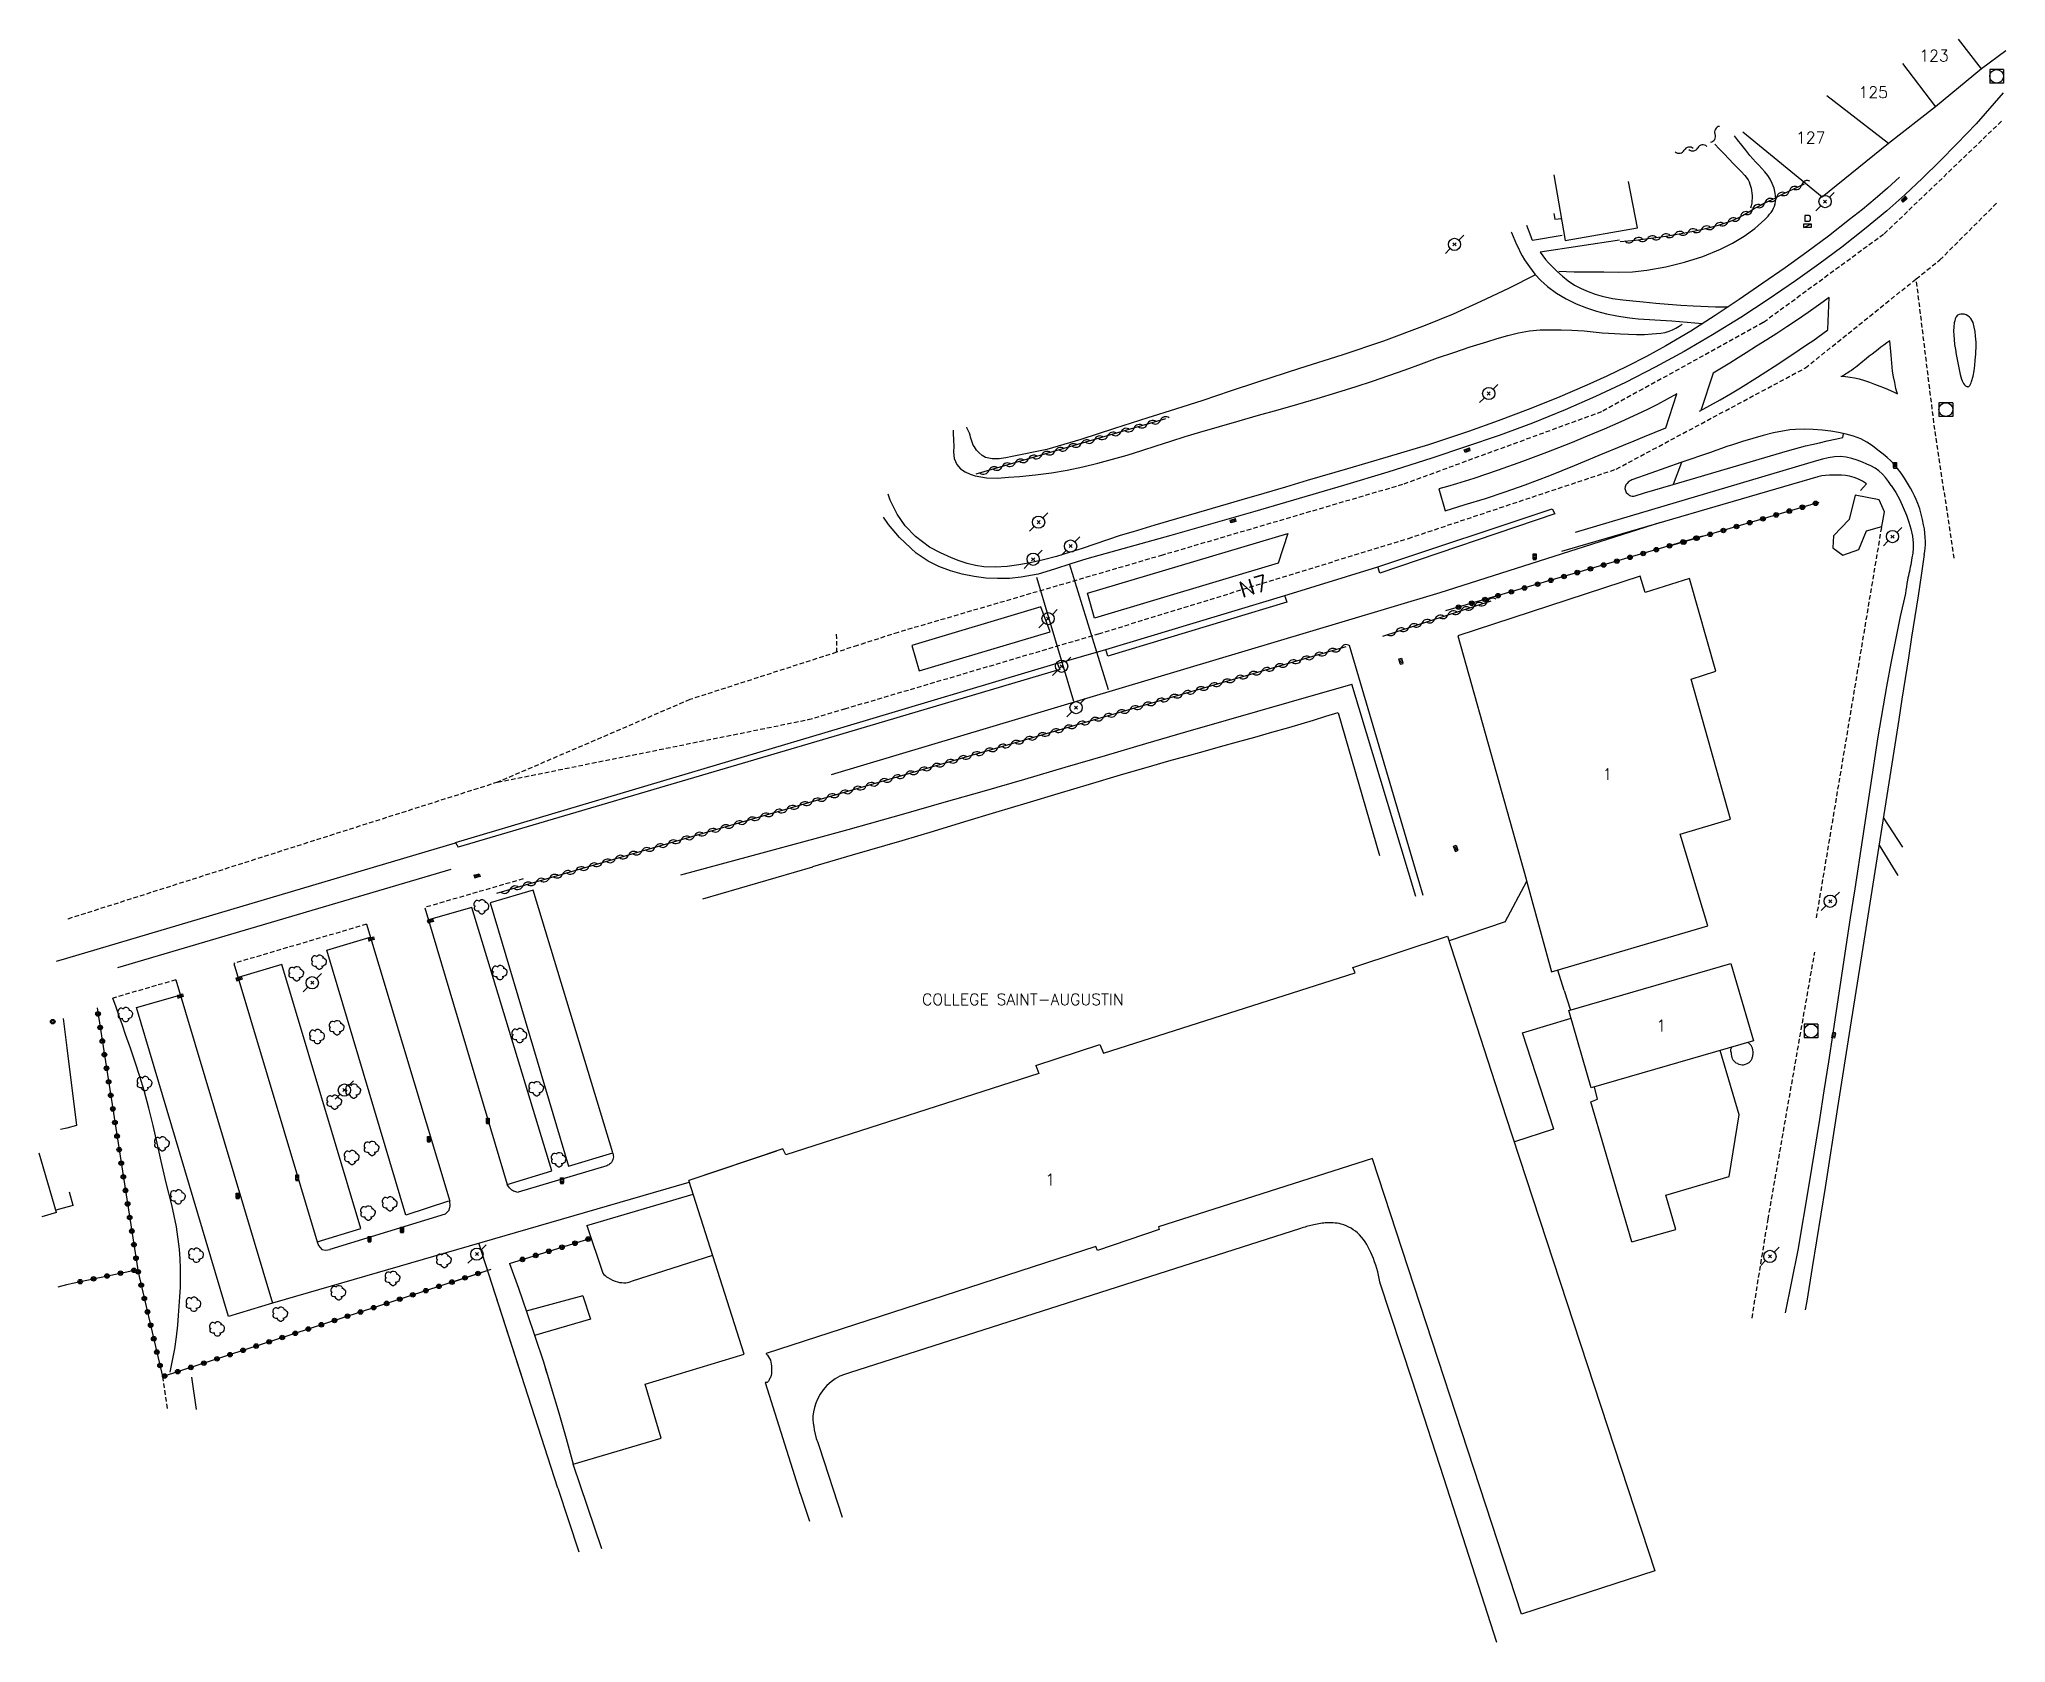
# Model space of a CAD drawing. Header units: millimetres. Extents: x 126011 to 127000, y 153000 to 153846.
# Drawn here: x 126011 to 126225.7, y 153224.5 to 153399.7 of the extents above; entities that cross this region are included whole.
import ezdxf
from ezdxf.enums import TextEntityAlignment as Align

# ---------------------------------------------------------------- set-up
doc = ezdxf.new("R2010")
doc.units = ezdxf.units.MM
doc.linetypes.add('DASHED', pattern=[0.75, 0.5, -0.25])
doc.layers.get('0').update_dxf_attribs({"linetype": 'CONTINUOUS'})
for name, color, linetype in [('W0001', 6, 'DASHED'), ('W0006', 2, 'CONTINUOUS'), ('W0008', 7, 'CONTINUOUS'), ('W0014', 7, 'CONTINUOUS'), ('W0015', 2, 'CONTINUOUS'), ('W0017', 7, 'CONTINUOUS'), ('W0020', 2, 'CONTINUOUS'), ('W0051', 7, 'CONTINUOUS'), ('W0101', 7, 'CONTINUOUS'), ('W0104', 1, 'CONTINUOUS'), ('W0105', 7, 'CONTINUOUS'), ('W0112', 1, 'DASHED'), ('W0211', 2, 'CONTINUOUS'), ('W0214', 2, 'CONTINUOUS'), ('W0300', 7, 'CONTINUOUS'), ('W0310', 3, 'CONTINUOUS'), ('W0323', 7, 'CONTINUOUS'), ('W0333', 7, 'CONTINUOUS'), ('W0401', 7, 'CONTINUOUS'), ('W0420', 7, 'CONTINUOUS'), ('W0438', 7, 'CONTINUOUS'), ('W0473', 7, 'CONTINUOUS'), ('W0984', 7, 'CONTINUOUS'), ('W0990', 7, 'CONTINUOUS'), ('W0991', 7, 'CONTINUOUS'), ('W1102', 7, 'CONTINUOUS')]:
    doc.layers.add(name, color=color, linetype=linetype)
doc.styles.get("Standard").update_dxf_attribs({"font": 'romans.shx', "width": 0.85})

msp = doc.modelspace()

# ---------------------------------------------------------------- texts
at = {"layer": 'W0984'}
msp.add_text('COLLEGE SAINT-AUGUSTIN', height=1.25, dxfattribs=at).set_placement((126118.4, 153294.8), align=Align.MIDDLE_CENTER)
at = {"layer": 'W0990'}
msp.add_text('N7', height=1.75, rotation=17.1189, dxfattribs=at).set_placement((126143.6, 153339.94), align=Align.MIDDLE_CENTER)
at = {"layer": 'W0991'}
for s, p in [('123', (126217.9, 153397.87)), ('125', (126211.27, 153393.87)), ('127', (126204.44, 153388.91)), ('1', (126182.23, 153319.4)), ('1', (126188.11, 153291.93)), ('1', (126121.39, 153275.11))]:
    msp.add_text(s, height=1.25, dxfattribs=at).set_placement(p, align=Align.MIDDLE_CENTER)

# ---------------------------------------------------------------- blocks, each defined once
blk = doc.blocks.new('T420')
for p, q in [((0.75, 0.75), (-0.75, 0.75)), ((-0.75, 0.75), (-0.75, -0.75)), ((0.75, 0.75), (0.75, -0.75)), ((0.75, -0.75), (-0.75, -0.75))]:
    blk.add_line(p, q)
blk.add_ellipse((0, 0), major_axis=(-0.53, 0.53), ratio=1, start_param=3.926991, end_param=10.210176)
blk = doc.blocks.new('T473')
for p, q in [((-0.166667, 0.166667), (0.166667, -0.166667)), ((-0.166667, -0.166667), (0.166667, 0.166667)), ((0.500001, 0.500001), (1.000002, 1.000002)), ((-1.000002, -1.000002), (-0.500001, -0.500001))]:
    blk.add_line(p, q)
blk.add_ellipse((0, 0), major_axis=(0.471405, 0.471405), ratio=1, start_param=5.4977871438, end_param=11.780972451)
blk = doc.blocks.new('T401')
for p, q in [((-0.3, 0.3), (0, 0.3)), ((-0.3, -0.25), (-0.3, 0.3)), ((-0.3, 0.15), (0, 0.15)), ((-0.3, 0), (0, 0)), ((0, 0.3), (0, -0.25)), ((-0.3, -0.15), (0, -0.15)), ((-0.3, -0.25), (-0.3, -0.3)), ((-0.3, -0.3), (0, -0.3)), ((0, -0.3), (0, -0.25))]:
    blk.add_line(p, q)
blk = doc.blocks.new('T438')
for p, q in [((-0.4, 0.2), (0.4, 0.2)), ((-0.4, -0.2), (-0.4, 0.2)), ((0.15, 1.1), (-0.3, 1.1)), ((-0.3, 1.1), (-0.3, 0.5)), ((-0.3, 0.5), (0.15, 0.5)), ((0.3, 0.65), (0.3, 0.95)), ((0.4, 0.2), (0.4, -0.2))]:
    blk.add_line(p, q)
at = {"flags": 128}
for points in [[(-0.4, -0.2), (0.4, 0.2)], [(0.4, -0.2), (-0.4, -0.2)]]:
    blk.add_lwpolyline(points, dxfattribs=at)
for centre, major_axis, start_param, end_param in [((0.15, 0.95), (0.106, -0.106), 0.785398, 2.356194), ((0.15, 0.65), (0.106, 0.106), 3.926991, 5.497787)]:
    blk.add_ellipse(centre, major_axis=major_axis, ratio=1, start_param=start_param, end_param=end_param)
blk = doc.blocks.new('T300')
for p, q in [((-0.8, 0.51), (-0.86, 0.34)), ((-0.86, 0.34), (-0.86, 0.17)), ((-0.86, 0.17), (-0.74, 0.06)), ((-0.69, 0.63), (-0.8, 0.51)), ((-0.8, -0.06), (-0.74, 0.06)), ((-0.74, 0.06), (-0.69, 0.11)), ((-0.57, 0.69), (-0.69, 0.63)), ((-0.46, 0.69), (-0.57, 0.69)), ((-0.29, 0.63), (-0.46, 0.69)), ((-0.29, 0.63), (-0.17, 0.74)), ((-0.23, 0.57), (-0.29, 0.63)), ((-0.17, 0.74), (-0.06, 0.8)), ((-0.06, 0.8), (0.06, 0.8)), ((0.06, 0.8), (0.23, 0.74)), ((0.23, 0.74), (0.34, 0.63)), ((0.34, 0.63), (0.4, 0.51)), ((0.46, 0.46), (0.34, 0.46)), ((0.4, 0.51), (0.4, 0.46)), ((0.57, 0.4), (0.46, 0.46)), ((0.57, 0.4), (0.69, 0.29)), ((0.69, 0.29), (0.74, 0.17)), ((0.74, 0.06), (0.69, -0.17)), ((0.74, 0.17), (0.74, 0.06)), ((-0.8, -0.17), (-0.8, -0.06)), ((-0.8, -0.23), (-0.8, -0.17)), ((-0.74, -0.34), (-0.8, -0.23)), ((-0.69, -0.4), (-0.74, -0.34)), ((-0.51, -0.46), (-0.69, -0.4)), ((-0.4, -0.46), (-0.51, -0.46)), ((-0.4, -0.46), (-0.34, -0.46)), ((-0.34, -0.46), (-0.34, -0.4)), ((-0.34, -0.51), (-0.34, -0.46)), ((-0.29, -0.63), (-0.34, -0.51)), ((-0.17, -0.74), (-0.29, -0.63)), ((-0.06, -0.8), (-0.17, -0.74)), ((0.06, -0.8), (-0.06, -0.8)), ((0.17, -0.74), (0.06, -0.8)), ((0.23, -0.69), (0.17, -0.74)), ((0.29, -0.46), (0.23, -0.46)), ((0.29, -0.63), (0.23, -0.69)), ((0.46, -0.4), (0.29, -0.46)), ((0.34, -0.51), (0.29, -0.63)), ((0.34, -0.51), (0.34, -0.46)), ((0.57, -0.34), (0.46, -0.4)), ((0.63, -0.29), (0.57, -0.34)), ((0.69, -0.17), (0.63, -0.29))]:
    blk.add_line(p, q)
blk = doc.blocks.new('t310o')
at = {"color": 0, "linetype": 'Continuous'}
for centre, start, end in [((-0.5, 0.38), 216.8699, 323.1304), ((0.5, -0.37), 36.8699, 143.1303)]:
    blk.add_arc(centre, 0.625, start, end, dxfattribs=at)
blk = doc.blocks.new('t323o')
at = {"color": 0, "linetype": 'Continuous'}
for radius in [0.25, 0.15]:
    blk.add_circle((0, 0), radius, dxfattribs=at)

# ---------------------------------------------------------------- linework, layer by layer
at = {"layer": 'W0001'}
for points in [[(126225.27, 153390.7), (126212.4, 153378.35), (126199.26, 153368.71), (126181.59, 153358.97), (126159.87, 153351.03), (126133.66, 153343.32), (126104.77, 153334.88), (126100.35, 153333.45)], [(126215.96, 153373.49), (126218.54, 153375.56), (126224.75, 153381.76)], [(126098.95, 153326.53), (126126.68, 153334.73), (126160.51, 153345.15), (126183.21, 153352.72), (126203.85, 153363.76), (126215.96, 153373.49)], [(126220.12, 153342.98), (126217.98, 153357.03), (126215.96, 153373.49)], [(126098.03, 153334.69), (126098.05, 153332.71)], [(126098.05, 153332.71), (126082.03, 153327.54), (126061.05, 153318.52)], [(126100.35, 153333.45), (126098.05, 153332.71)], [(126061.05, 153318.52), (126094.95, 153325.35), (126098.95, 153326.53)], [(126061.05, 153318.52), (126014.06, 153303.56), (126014.06, 153303.56)], [(126014.06, 153303.56), (126014.06, 153303.56)]]:
    msp.add_lwpolyline(points, dxfattribs=at)
at = {"layer": 'W0006'}
for points in [[(126019.58, 153298.29), (126055.98, 153309.01)], [(126073.62, 153278.04), (126064.94, 153306.73), (126060.24, 153305.36)], [(126053.1, 153304.81), (126062.1, 153274.59), (126066.96, 153276.06), (126058.24, 153304.85)], [(126058.24, 153304.85), (126053.49, 153303.49)], [(126060.24, 153305.36), (126068.79, 153276.57), (126073.62, 153278.04)], [(126046.72, 153303), (126055.84, 153272.75)], [(126055.69, 153272.75), (126051.04, 153271.23), (126042.41, 153300.16), (126047.14, 153301.59)], [(126032.25, 153298.73), (126041.34, 153268.32), (126046.11, 153269.79), (126037.47, 153298.6), (126032.72, 153297.18)], [(126025.91, 153296.93), (126036.46, 153261.63), (126031.65, 153260.17), (126021.62, 153293.93), (126026.34, 153295.27)]]:
    msp.add_lwpolyline(points, dxfattribs=at)
at = {"layer": 'W0008'}
for points in [[(126216.84, 153343.37), (126216.89, 153343.72), (126216.93, 153344.08), (126216.96, 153344.44), (126216.96, 153344.8), (126216.95, 153345.26), (126216.91, 153345.72), (126216.85, 153346.18), (126216.77, 153346.63), (126216.65, 153347.22), (126216.51, 153347.81), (126216.34, 153348.39), (126216.14, 153348.95), (126215.97, 153349.39), (126215.76, 153349.81), (126215.55, 153350.22), (126215.32, 153350.63), (126215, 153351.19), (126214.67, 153351.74), (126214.31, 153352.27), (126213.92, 153352.79), (126213.56, 153353.2), (126213.17, 153353.6), (126212.77, 153353.97), (126212.35, 153354.33), (126211.78, 153354.8), (126211.19, 153355.25), (126210.57, 153355.66), (126209.91, 153356.01), (126209.12, 153356.31), (126208.3, 153356.54), (126207.48, 153356.71), (126206.65, 153356.85), (126205.68, 153356.97), (126204.71, 153357.05), (126203.74, 153357.07), (126202.77, 153357.04), (126202.16, 153356.99), (126201.56, 153356.91), (126200.96, 153356.79), (126200.36, 153356.67), (126199.23, 153356.39), (126198.11, 153356.07), (126197, 153355.72), (126195.89, 153355.37), (126195.29, 153355.17), (126194.69, 153354.96), (126194.09, 153354.75), (126193.49, 153354.54), (126190.26, 153353.43), (126190.26, 153353.42)], [(126213.21, 153350.92), (126212.93, 153351.37), (126212.62, 153351.78), (126212.26, 153352.17), (126211.87, 153352.52), (126211.46, 153352.81), (126211.01, 153353.06), (126210.55, 153353.27), (126210.09, 153353.46), (126209.51, 153353.68), (126208.92, 153353.88), (126208.32, 153354.02), (126207.7, 153354.09), (126207.02, 153354.06), (126206.36, 153353.95), (126205.72, 153353.79), (126205.08, 153353.6), (126178.73, 153345.79)], [(126190.26, 153353.43), (126186.99, 153352.26), (126184.91, 153351.53), (126184.8, 153351.48), (126184.7, 153351.43), (126184.6, 153351.36), (126184.51, 153351.28), (126184.38, 153351.14), (126184.26, 153350.98), (126184.18, 153350.79), (126184.15, 153350.58), (126184.2, 153350.36), (126184.3, 153350.17), (126184.45, 153350.01), (126184.62, 153349.88), (126184.77, 153349.81), (126184.94, 153349.77), (126185.11, 153349.76), (126185.27, 153349.8), (126186.28, 153350.11), (126189.43, 153351.03)], [(126157.15, 153342.04), (126176.2, 153348.37)], [(126146.91, 153338.87), (126157.15, 153342.04)], [(126127.48, 153333.03), (126146.91, 153338.87)], [(126122.15, 153331.5), (126127.48, 153333.03)], [(126098.53, 153324.46), (126122.15, 153331.51)], [(126056.46, 153311.92), (126098.53, 153324.46)], [(126014, 153299.31), (126056.44, 153311.91)], [(126012.87, 153298.98), (126014, 153299.31)]]:
    msp.add_lwpolyline(points, dxfattribs=at)
at = {"layer": 'W0014'}
for points in [[(126225.46, 153393.81), (126225.46, 153393.81), (126222.49, 153390.43), (126220.38, 153388.23), (126218.52, 153386.34), (126216.64, 153384.48), (126214.72, 153382.67), (126212.74, 153380.91), (126210.32, 153378.9), (126207.85, 153376.97), (126205.32, 153375.1), (126202.77, 153373.27), (126199.8, 153371.24), (126196.79, 153369.28), (126193.73, 153367.38), (126190.62, 153365.57), (126187.44, 153363.84), (126184.22, 153362.19), (126180.95, 153360.63), (126177.64, 153359.17), (126174.04, 153357.72), (126170.4, 153356.39), (126166.74, 153355.14), (126163.07, 153353.92), (126158.26, 153352.39), (126153.43, 153350.92), (126148.59, 153349.51), (126143.74, 153348.09), (126139.16, 153346.77), (126134.58, 153345.47), (126129.99, 153344.18), (126125.4, 153342.9), (126123.63, 153342.35), (126121.86, 153341.77), (126120.06, 153341.24), (126118.22, 153340.9), (126116.94, 153340.78), (126115.65, 153340.75), (126114.36, 153340.82), (126113.08, 153340.98), (126111.78, 153341.25), (126110.49, 153341.6), (126109.24, 153342.06), (126108.05, 153342.67), (126106.75, 153343.53), (126104.93, 153345.26), (126103.73, 153346.68), (126103.18, 153347.47), (126103.18, 153347.47)], [(126214.14, 153384.61), (126212.81, 153383.41), (126211.46, 153382.23), (126210.09, 153381.08), (126208.69, 153379.96), (126206.37, 153378.16), (126204.01, 153376.41), (126201.63, 153374.69), (126199.22, 153373.01), (126196.62, 153371.23), (126193.99, 153369.48), (126191.33, 153367.78), (126188.61, 153366.17), (126186.49, 153365.01), (126184.35, 153363.92), (126182.17, 153362.88), (126179.98, 153361.88), (126176.79, 153360.51), (126173.57, 153359.22), (126170.32, 153357.99), (126167.06, 153356.82), (126162.69, 153355.38), (126158.28, 153354.04), (126153.86, 153352.75), (126149.45, 153351.46), (126147.07, 153350.75), (126144.7, 153350.05), (126142.32, 153349.36), (126139.94, 153348.67), (126137.57, 153347.98), (126135.19, 153347.28), (126132.81, 153346.59), (126130.44, 153345.88), (126129.04, 153345.45), (126127.65, 153344.99), (126126.26, 153344.52), (126124.87, 153344.05), (126123.47, 153343.6), (126122.07, 153343.17), (126120.64, 153342.8), (126119.21, 153342.49), (126117.96, 153342.27), (126116.7, 153342.09), (126115.42, 153342), (126114.15, 153342.05), (126113.23, 153342.18), (126112.33, 153342.39), (126111.46, 153342.68), (126110.6, 153343.02), (126109.4, 153343.57), (126108.22, 153344.19), (126106.68, 153345.35), (126105.54, 153346.53), (126104.67, 153347.81), (126103.92, 153349.33), (126103.69, 153349.99), (126103.69, 153349.99)], [(126171.73, 153378.62), (126171.77, 153378.54), (126171.96, 153378.11), (126172.14, 153377.68), (126172.32, 153377.26), (126172.51, 153376.83), (126172.71, 153376.4), (126172.93, 153375.99), (126173.17, 153375.58), (126173.72, 153374.79), (126174.32, 153374.02), (126174.98, 153373.3), (126175.71, 153372.65), (126176.69, 153371.93), (126177.74, 153371.31), (126178.83, 153370.78), (126179.95, 153370.31), (126181.03, 153369.95), (126182.14, 153369.67), (126183.26, 153369.45), (126184.38, 153369.27), (126184.99, 153369.19), (126185.6, 153369.13), (126186.21, 153369.08), (126186.82, 153369.05), (126187.43, 153369.02), (126188.04, 153368.99), (126188.66, 153368.96), (126189.27, 153368.92), (126190.1, 153368.84), (126190.93, 153368.77), (126191.77, 153368.68), (126192.6, 153368.6)], [(126173.41, 153379.34), (126173.86, 153378.11), (126173.9, 153378.01), (126173.95, 153377.9), (126174, 153377.8), (126174.06, 153377.71)], [(126174.06, 153377.71), (126177.29, 153378.25)], [(126183.55, 153377.73), (126174.89, 153376.4)], [(126174.89, 153376.4), (126175.18, 153376), (126175.49, 153375.62), (126175.81, 153375.25), (126176.15, 153374.89), (126176.72, 153374.32), (126177.32, 153373.77), (126177.95, 153373.26), (126178.63, 153372.81), (126179.36, 153372.42), (126180.12, 153372.1), (126180.89, 153371.83), (126181.68, 153371.6), (126182.79, 153371.36), (126183.91, 153371.21), (126185.03, 153371.09), (126186.14, 153370.97), (126187.51, 153370.84), (126188.87, 153370.72), (126190.24, 153370.62), (126191.6, 153370.54), (126192.42, 153370.5), (126193.23, 153370.46), (126194.05, 153370.44), (126194.86, 153370.42), (126195, 153370.42), (126195.14, 153370.42), (126195.28, 153370.42), (126195.42, 153370.42)], [(126190.34, 153353.45), (126189.43, 153351.03), (126201.89, 153354.71), (126202.55, 153354.89), (126203.21, 153355.07), (126203.88, 153355.24), (126204.55, 153355.4), (126205.4, 153355.6), (126206.24, 153355.79), (126207.09, 153355.98), (126207.94, 153356.16), (126208.03, 153356.55)], [(126209.89, 153350.39), (126210.52, 153351.12), (126210.09, 153351.38), (126209.64, 153351.6), (126209.17, 153351.79), (126208.69, 153351.93), (126208.24, 153352.01), (126207.79, 153352.05), (126207.34, 153352.06), (126206.9, 153352.06), (126206.48, 153352.05), (126206.06, 153352.02), (126205.64, 153351.97), (126205.23, 153351.88), (126177.22, 153343.7)], [(126162.12, 153306.15), (126154.09, 153333.45)], [(126067.64, 153241.41), (126059, 153268.17)], [(126063.84, 153253.19), (126059, 153268.17)], [(126062.34, 153265.95), (126063.31, 153263.28), (126064.25, 153260.6), (126065.16, 153257.91), (126066.04, 153255.2), (126066.9, 153252.43), (126067.73, 153249.65), (126068.53, 153246.85), (126069.29, 153244.05)], [(126062.34, 153265.95), (126063.31, 153263.28), (126064.25, 153260.6), (126065.16, 153257.91), (126066.04, 153255.2), (126066.4, 153254.06)], [(126067.64, 153241.41), (126069.93, 153234.48)]]:
    msp.add_lwpolyline(points, dxfattribs=at)
at = {"layer": 'W0015'}
for points in [[(126206.44, 153371.44), (126205.3, 153370.62), (126204.15, 153369.82), (126203, 153369.03), (126201.84, 153368.24), (126200.74, 153367.53), (126199.63, 153366.82), (126198.52, 153366.13), (126197.4, 153365.43), (126196.51, 153364.86), (126195.61, 153364.3), (126194.71, 153363.74), (126193.8, 153363.18)], [(126206.32, 153367.95), (126206.44, 153371.44)], [(126192.29, 153359.03), (126193.42, 153359.65), (126194.55, 153360.28), (126195.67, 153360.93), (126196.77, 153361.6), (126198.63, 153362.75), (126200.46, 153363.93), (126202.28, 153365.13), (126204.09, 153366.35), (126204.66, 153366.73), (126205.22, 153367.13), (126205.77, 153367.52), (126206.32, 153367.92)], [(126213.9, 153360.91), (126213.74, 153361.53), (126213.61, 153362.16), (126213.49, 153362.79), (126213.38, 153363.42), (126213.33, 153363.85), (126213.28, 153364.28), (126213.25, 153364.71), (126213.21, 153365.14), (126213.17, 153365.54), (126213.14, 153365.94), (126213.1, 153366.34), (126213.07, 153366.74)], [(126193.8, 153363.18), (126192.42, 153359.1)], [(126207.72, 153362.85), (126208.23, 153362.81), (126208.73, 153362.75), (126209.23, 153362.67), (126209.72, 153362.56), (126210.3, 153362.4), (126210.86, 153362.2), (126211.42, 153361.98), (126211.98, 153361.77), (126212.4, 153361.61), (126212.82, 153361.45), (126213.23, 153361.28), (126213.64, 153361.08), (126213.71, 153361.04), (126213.77, 153361), (126213.83, 153360.96), (126213.9, 153360.91)], [(126189.83, 153360.92), (126188.76, 153360.34), (126187.69, 153359.78), (126186.6, 153359.24), (126185.51, 153358.71), (126183.7, 153357.88), (126181.87, 153357.08), (126180.04, 153356.31), (126178.19, 153355.56), (126175.58, 153354.54), (126172.95, 153353.55), (126170.3, 153352.6), (126167.64, 153351.69), (126166.69, 153351.38), (126165.74, 153351.09), (126164.78, 153350.81), (126163.81, 153350.55)], [(126188.6, 153357.23), (126189.83, 153360.95)], [(126164.53, 153348.17), (126166.72, 153348.83), (126168.91, 153349.52), (126171.08, 153350.24), (126173.24, 153351.01), (126175.95, 153352.03), (126178.64, 153353.11), (126181.32, 153354.22), (126183.99, 153355.33), (126185.15, 153355.8), (126186.3, 153356.27), (126187.45, 153356.75), (126188.6, 153357.23)], [(126163.81, 153350.55), (126164.53, 153348.17)], [(126176.2, 153348.37), (126176.51, 153347.83), (126157.39, 153341.36), (126157.15, 153342.04)], [(126147.01, 153338.82), (126147.24, 153338.17), (126127.69, 153332.27), (126127.48, 153333.03)], [(126122.15, 153331.51), (126122.44, 153330.82), (126098.38, 153323.71)], [(126098.38, 153323.71), (126079.95, 153318.27)], [(126079.95, 153318.27), (126056.75, 153311.42)], [(126056.46, 153311.92), (126056.75, 153311.42)]]:
    msp.add_lwpolyline(points, dxfattribs=at)
for points in [[(126222, 153362.27), (126222.17, 153362.85), (126222.28, 153363.44), (126222.35, 153364.03), (126222.4, 153364.62), (126222.43, 153364.94), (126222.46, 153365.27), (126222.48, 153365.6), (126222.49, 153365.93), (126222.49, 153366.26), (126222.49, 153366.59), (126222.47, 153366.92), (126222.43, 153367.25), (126222.38, 153367.73), (126222.3, 153368.22), (126222.16, 153368.71), (126221.92, 153369.16), (126221.78, 153369.32), (126221.6, 153369.46), (126221.41, 153369.56), (126221.21, 153369.62), (126221.02, 153369.65), (126220.83, 153369.65), (126220.64, 153369.6), (126220.46, 153369.51), (126220.31, 153369.33), (126220.21, 153369.12), (126220.16, 153368.91), (126220.12, 153368.7), (126220.05, 153368.25), (126220.04, 153367.79), (126220.06, 153367.33), (126220.09, 153366.88), (126220.14, 153366.32), (126220.23, 153365.77), (126220.33, 153365.22), (126220.43, 153364.67), (126220.53, 153364.14), (126220.63, 153363.6), (126220.75, 153363.06), (126220.92, 153362.53), (126220.98, 153362.37), (126221.04, 153362.2), (126221.13, 153362.05), (126221.23, 153361.9), (126221.29, 153361.85), (126221.35, 153361.8), (126221.42, 153361.76), (126221.49, 153361.73), (126221.54, 153361.72), (126221.59, 153361.71), (126221.64, 153361.71), (126221.69, 153361.73), (126221.82, 153361.84), (126221.9, 153361.98), (126221.96, 153362.13)], [(126125.48, 153339.15), (126147.35, 153345.67), (126146.29, 153342.44), (126126.22, 153336.42)], [(126120.38, 153337.68), (126106.29, 153333.44), (126107.08, 153330.67), (126121.38, 153334.93)]]:
    msp.add_lwpolyline(points, close=True, dxfattribs=at)
msp.add_lwpolyline([(126213.07, 153366.74, 0.004328), (126210.52, 153364.79, 0.007178), (126209.72, 153364.13, -0.020684), (126208.89, 153363.5, -0.031344), (126207.8, 153362.83)], format="xyb", dxfattribs=at)
at = {"layer": 'W0017'}
for points in [[(126013.6, 153292.7), (126014, 153289.5)], [(126014, 153289.5), (126015.06, 153281.01), (126014, 153280.75)], [(126014, 153280.75), (126013.31, 153280.58)]]:
    msp.add_lwpolyline(points, dxfattribs=at)
at = {"layer": 'W0020'}
for points in [[(126127.76, 153328.61), (126123.49, 153342.36)], [(126119.89, 153340.9), (126123.95, 153327.36)]]:
    msp.add_lwpolyline(points, dxfattribs=at)
at = {"layer": 'W0051'}
for points in [[(126213.21, 153350.92), (126213.73, 153350.16), (126214.17, 153349.36), (126214.55, 153348.53), (126214.88, 153347.68), (126215.14, 153346.93), (126215.36, 153346.18), (126215.54, 153345.4), (126215.63, 153344.62), (126215.63, 153344.08), (126215.58, 153343.55), (126215.49, 153343.02), (126215.4, 153342.5), (126215.36, 153342.26), (126215.31, 153342.02), (126215.26, 153341.78), (126215.21, 153341.54), (126215.15, 153341.31), (126215.1, 153341.07), (126215.05, 153340.83), (126215, 153340.59), (126214.94, 153340.22), (126214.88, 153339.86), (126214.82, 153339.5), (126214.77, 153339.13)], [(126097.5, 153319.37), (126097.5, 153319.37), (126153.29, 153336.02), (126163.98, 153339.23), (126188.07, 153346.91)], [(126216.84, 153343.37), (126216.5, 153341.11), (126216.16, 153338.86), (126215.81, 153336.61), (126215.46, 153334.36), (126215.11, 153332.11), (126214.76, 153329.85), (126214.4, 153327.6), (126214.06, 153325.35), (126213.09, 153319.13), (126212.11, 153312.92), (126211.12, 153306.7), (126210.13, 153300.48), (126208.75, 153291.75), (126207.38, 153283), (126206, 153274.27), (126204.6, 153265.53), (126204, 153261.86), (126203.84, 153260.9)], [(126214.77, 153339.13), (126214.22, 153336.6), (126213.69, 153334.07), (126213.19, 153331.53), (126212.72, 153328.98), (126211.78, 153323.46), (126210.92, 153317.93), (126210.09, 153312.4), (126209.25, 153306.86), (126208.76, 153303.71), (126208.28, 153300.57), (126207.8, 153297.42), (126207.33, 153294.27), (126206.85, 153291.12), (126206.37, 153287.97), (126205.88, 153284.83), (126205.38, 153281.68), (126204.23, 153274.54), (126203.04, 153267.4), (126201.66, 153260.57)], [(126214.49, 153311.41), (126212.4, 153314.66)], [(126211.91, 153311.63), (126213.95, 153308.34)]]:
    msp.add_lwpolyline(points, dxfattribs=at)
at = {"layer": 'W0101'}
for points in [[(126225.73, 153398.39), (126223.09, 153396.44)], [(126223.09, 153396.44), (126218.08, 153392.27)], [(126218.08, 153392.27), (126212.93, 153388.27)], [(126212.93, 153388.27), (126205.7, 153382.41), (126197.03, 153389.51)], [(126176.39, 153384.85), (126177.64, 153377.68), (126185.52, 153379.06), (126184.54, 153384.14)], [(126119.83, 153287.57), (126126.8, 153289.86), (126127.21, 153288.91), (126127.2, 153288.91), (126154.7, 153297.7), (126154.45, 153298.3), (126164.79, 153301.71), (126171.16, 153282.02)], [(126119.83, 153287.57), (126120.15, 153286.71), (126092.52, 153277.82), (126092.21, 153278.48), (126081.94, 153275.03)], [(126171.16, 153282.02), (126187.42, 153232.4), (126172.85, 153227.67), (126156.57, 153277.38), (126156.57, 153277.41), (126133.2, 153269.95), (126133.28, 153269.66), (126126.56, 153267.39), (126126.36, 153267.82), (126090.38, 153256.11), (126090.38, 153256.08)], [(126091.5, 153278.24), (126081.94, 153275.03)], [(126072.43, 153234.81), (126069.29, 153244.05), (126078.9, 153246.87), (126077.16, 153252.76), (126087.98, 153256.07), (126081.94, 153275.03)], [(126090.38, 153256.08), (126090.52, 153255.93), (126090.64, 153255.76), (126090.75, 153255.58), (126090.83, 153255.39), (126090.89, 153255.19), (126090.92, 153254.98), (126090.94, 153254.77), (126090.95, 153254.56), (126090.96, 153254.36), (126090.96, 153254.15), (126090.95, 153253.94), (126090.92, 153253.73), (126090.89, 153253.63), (126090.85, 153253.54), (126090.8, 153253.45), (126090.75, 153253.36), (126090.71, 153253.25), (126090.63, 153253.09), (126090.47, 153252.96), (126090.26, 153252.96)], [(126090.26, 153252.96), (126094.07, 153240.84), (126094.07, 153240.87), (126095.1, 153237.8)]]:
    msp.add_lwpolyline(points, dxfattribs=at)
for points in [[(126185.81, 153341.01), (126165.91, 153334.5), (126173.38, 153307.94), (126173.38, 153307.91), (126176.12, 153297.8), (126193.19, 153302.84), (126190.17, 153312.84), (126195.68, 153314.48), (126191.4, 153329.78), (126194.09, 153330.66), (126191.2, 153340.75), (126186.37, 153339.22)], [(126178.04, 153293.59), (126195.73, 153298.71), (126198.18, 153290.26), (126180.48, 153285.15)]]:
    msp.add_lwpolyline(points, close=True, dxfattribs=at)
at = {"layer": 'W0104'}
for points in [[(126176.39, 153380.62), (126176.5, 153380), (126177.22, 153380.1)], [(126171.07, 153303.26), (126173.44, 153307.71)], [(126171.07, 153303.26), (126164.95, 153301.21)], [(126177.51, 153295.77), (126176.82, 153298)], [(126177.51, 153295.77), (126178.21, 153293.64)], [(126176.37, 153280.64), (126172.96, 153291.13), (126178.29, 153292.74)], [(126196.43, 153287.79), (126196.29, 153287.85), (126196.17, 153287.94), (126196.06, 153288.04), (126195.97, 153288.16), (126195.9, 153288.31), (126195.85, 153288.47), (126195.83, 153288.63), (126195.8, 153288.79), (126195.77, 153288.91), (126195.74, 153289.03), (126195.72, 153289.15), (126195.71, 153289.27), (126195.72, 153289.35), (126195.74, 153289.43), (126195.77, 153289.51), (126195.81, 153289.58)], [(126196.43, 153287.79), (126196.59, 153287.72), (126196.76, 153287.68), (126196.94, 153287.66), (126197.11, 153287.67), (126197.32, 153287.72), (126197.51, 153287.79), (126197.7, 153287.9), (126197.86, 153288.05), (126197.91, 153288.11), (126197.96, 153288.19), (126198, 153288.26), (126198.03, 153288.34), (126198.06, 153288.42), (126198.08, 153288.51), (126198.1, 153288.59), (126198.11, 153288.67), (126198.14, 153288.87), (126198.15, 153289.07), (126198.13, 153289.28), (126198.09, 153289.47), (126198.02, 153289.62), (126197.93, 153289.75), (126197.82, 153289.87), (126197.71, 153289.99), (126197.68, 153290.02), (126197.65, 153290.04), (126197.61, 153290.07), (126197.58, 153290.09)], [(126184.92, 153268.33), (126189.72, 153269.67), (126188.6, 153273.41), (126195.52, 153275.44), (126196.64, 153282.21), (126194.54, 153289.21)], [(126184.92, 153268.33), (126180.42, 153283.62), (126181.16, 153283.9), (126180.82, 153285.24)], [(126176.36, 153280.64), (126172.08, 153279.23)], [(126012.89, 153271.54), (126011, 153278.02), (126011, 153278.02)], [(126014.7, 153272.29), (126014.29, 153273.73)], [(126070.8, 153270.1), (126082.41, 153273.54)], [(126012.89, 153271.54), (126011.28, 153271.07)], [(126014, 153272.1), (126012.82, 153271.78)], [(126014.7, 153272.29), (126014, 153272.1)], [(126070.8, 153270.1), (126072.52, 153264.89)], [(126075.78, 153264.06), (126084.55, 153266.85)]]:
    msp.add_lwpolyline(points, dxfattribs=at)
msp.add_lwpolyline([(126212.21, 153346.46), (126212.5, 153348.06), (126211.93, 153349.35), (126209.3, 153349.86), (126208.64, 153347.2), (126206.91, 153345.42), (126206.85, 153344.1), (126207.93, 153343.3), (126209.68, 153343.93), (126210.53, 153345.96)], close=True, dxfattribs=at)
msp.add_lwpolyline([(126072.52, 153264.89, 0.074677), (126073.09, 153264.41, 0.076805), (126074.15, 153263.95, 0.085456), (126075.06, 153263.86, 0.091965), (126075.78, 153264.06)], format="xyb", dxfattribs=at)
at = {"layer": 'W0105'}
for points in [[(126070.34, 153262.42), (126064.17, 153260.74)], [(126070.34, 153262.42), (126071.2, 153259.88), (126065.08, 153258.1)]]:
    msp.add_lwpolyline(points, dxfattribs=at)
at = {"layer": 'W0112'}
for points in [[(126205.07, 153303.69), (126212.21, 153346.46)], [(126063.84, 153307.96), (126053.1, 153304.84)], [(126046.72, 153303), (126032.25, 153298.73)], [(126198.03, 153260), (126199.78, 153270.78), (126204.88, 153299.96)], [(126025.91, 153296.93), (126019.02, 153294.94)], [(126024.46, 153253.6), (126024.99, 153250)]]:
    msp.add_lwpolyline(points, dxfattribs=at)
at = {"layer": 'W0211'}
for points in [[(126176.92, 153374.34), (126177.76, 153374.3), (126178.61, 153374.27), (126179.45, 153374.26), (126180.29, 153374.25), (126181.85, 153374.24), (126183.42, 153374.23), (126184.99, 153374.27), (126186.55, 153374.44), (126188.61, 153374.81), (126190.65, 153375.31), (126192.65, 153375.94), (126194.6, 153376.74), (126195.9, 153377.39), (126197.16, 153378.14), (126198.34, 153378.99), (126199.43, 153379.98), (126199.61, 153380.16), (126199.78, 153380.35), (126199.95, 153380.54), (126200.11, 153380.75), (126200.25, 153380.96), (126200.37, 153381.2), (126200.47, 153381.44), (126200.55, 153381.69), (126200.61, 153382.27), (126200.56, 153382.84), (126200.43, 153383.39), (126200.23, 153383.92), (126200.01, 153384.37), (126199.74, 153384.78), (126199.43, 153385.17), (126199.1, 153385.54), (126198.77, 153385.89), (126198.43, 153386.24), (126198.1, 153386.6), (126197.79, 153386.97), (126197.35, 153387.53), (126196.9, 153388.09), (126196.46, 153388.66), (126196.12, 153389.12)], [(126110.79, 153356.95), (126110.8, 153356.63), (126110.84, 153355.86), (126110.85, 153355.22), (126110.83, 153354.55), (126110.91, 153353.86), (126111.18, 153353.23), (126111.59, 153352.76), (126112.1, 153352.41), (126112.65, 153352.16), (126113.21, 153351.98), (126114.42, 153351.75), (126115.64, 153351.73), (126116.85, 153351.82), (126118.04, 153351.92), (126119.78, 153352.08), (126121.52, 153352.31), (126123.24, 153352.61), (126124.96, 153352.96), (126126.58, 153353.35), (126128.19, 153353.79), (126129.79, 153354.25), (126131.38, 153354.75), (126132.97, 153355.26), (126134.55, 153355.77), (126136.14, 153356.27), (126137.74, 153356.75), (126139.87, 153357.37), (126142.01, 153357.99), (126144.14, 153358.59), (126146.28, 153359.2), (126148.42, 153359.82), (126150.55, 153360.44), (126152.68, 153361.08), (126154.8, 153361.74), (126156.59, 153362.33), (126158.37, 153362.94), (126160.15, 153363.57), (126161.92, 153364.21), (126163.7, 153364.85), (126165.48, 153365.46), (126167.26, 153366.06), (126169.07, 153366.62), (126170.21, 153366.97), (126171.37, 153367.31), (126172.54, 153367.6), (126173.72, 153367.81), (126174.88, 153367.92), (126176.04, 153367.94), (126177.2, 153367.91), (126178.35, 153367.87), (126179.02, 153367.84), (126179.69, 153367.8), (126180.35, 153367.74), (126181.01, 153367.68), (126181.68, 153367.61), (126182.34, 153367.56), (126183.01, 153367.51), (126183.67, 153367.48), (126184.53, 153367.44), (126185.4, 153367.43), (126186.27, 153367.43), (126187.13, 153367.47), (126187.6, 153367.51), (126188.06, 153367.56), (126188.53, 153367.63), (126188.99, 153367.76), (126189.36, 153367.91), (126189.72, 153368.09), (126190.07, 153368.31), (126190.39, 153368.55)], [(126154.31, 153329.18), (126150.87, 153328.2), (126147.44, 153327.22), (126144.01, 153326.24), (126140.59, 153325.25), (126136.18, 153323.98), (126131.78, 153322.7), (126127.38, 153321.41), (126122.98, 153320.12), (126118.59, 153318.83), (126114.18, 153317.55), (126109.78, 153316.29), (126105.37, 153315.03), (126099.29, 153313.33), (126096.1, 153312.45)], [(126161.33, 153306.03), (126154.31, 153329.21)], [(126096.1, 153312.45), (126081.01, 153308.35)], [(126025.29, 153254.08), (126025.56, 153255.36), (126025.79, 153256.64), (126025.98, 153257.93), (126026.12, 153259.23), (126026.21, 153260.26), (126026.29, 153261.29), (126026.36, 153262.33), (126026.41, 153263.36), (126026.43, 153264.4), (126026.43, 153265.44), (126026.39, 153266.48), (126026.32, 153267.52), (126025.98, 153269.96), (126025.46, 153272.37), (126024.87, 153274.76), (126024.3, 153277.15), (126023.87, 153279.08), (126023.43, 153281.01), (126022.97, 153282.93), (126022.46, 153284.84), (126021.99, 153286.39), (126021.48, 153287.93), (126020.96, 153289.46), (126020.43, 153290.98), (126020.08, 153291.98), (126019.73, 153292.97), (126019.38, 153293.96), (126019.02, 153294.94)]]:
    msp.add_lwpolyline(points, dxfattribs=at)
at = {"layer": 'W0214'}
for points in [[(126193.95, 153388.19), (126194.45, 153387.68), (126194.97, 153387.14), (126195.48, 153386.6), (126195.99, 153386.06), (126196.41, 153385.64), (126196.84, 153385.22), (126197.26, 153384.78), (126197.61, 153384.29), (126197.72, 153384.08), (126197.8, 153383.85), (126197.87, 153383.63), (126197.92, 153383.4), (126197.98, 153383.13), (126198.01, 153382.86), (126198.03, 153382.59), (126198.04, 153382.31), (126198.02, 153382.03), (126197.99, 153381.75), (126197.93, 153381.47), (126197.87, 153381.2)], [(126174.39, 153373.93), (126171.43, 153372.43), (126168.43, 153371), (126165.4, 153369.65), (126162.33, 153368.39), (126157.8, 153366.69), (126153.22, 153365.16), (126148.62, 153363.69), (126144.03, 153362.2), (126141.04, 153361.21), (126138.06, 153360.22), (126135.06, 153359.25), (126132.05, 153358.31), (126128.4, 153357.14), (126124.73, 153355.93), (126121.01, 153354.86), (126117.23, 153354.08), (126116.53, 153353.96), (126115.81, 153353.85), (126115.07, 153353.83), (126114.34, 153353.99), (126113.96, 153354.2), (126113.63, 153354.48), (126113.35, 153354.8), (126113.11, 153355.14), (126112.99, 153355.34), (126112.9, 153355.55), (126112.83, 153355.77), (126112.76, 153355.99), (126112.7, 153356.21), (126112.64, 153356.43), (126112.57, 153356.64), (126112.48, 153356.85), (126112.34, 153357.14), (126112.27, 153357.28)], [(126095.46, 153309.3), (126099.79, 153310.57), (126105.23, 153312.17), (126108.64, 153313.19), (126112.05, 153314.21), (126115.45, 153315.23), (126118.86, 153316.26), (126122.26, 153317.29), (126125.67, 153318.31), (126129.08, 153319.32), (126132.5, 153320.31), (126134.36, 153320.85), (126136.23, 153321.37), (126138.1, 153321.89), (126139.97, 153322.41), (126141.85, 153322.92), (126143.72, 153323.44), (126145.58, 153323.97), (126147.45, 153324.51), (126148.79, 153324.9), (126150.14, 153325.31), (126151.48, 153325.72), (126152.82, 153326.13)], [(126152.82, 153326.11), (126157.34, 153310.53)], [(126083.46, 153305.79), (126095.46, 153309.29)]]:
    msp.add_lwpolyline(points, dxfattribs=at)
at = {"layer": 'W0300'}
msp.add_lwpolyline([(126027.61, 153253.53), (126028.14, 153250)], dxfattribs=at)
at = {"layer": 'W0310'}
for points in [[(126183.63, 153377.57), (126185.3, 153377.72), (126186.97, 153377.92), (126188.63, 153378.16), (126190.29, 153378.45), (126191.65, 153378.71), (126193, 153379), (126194.35, 153379.35), (126195.66, 153379.79), (126196.12, 153379.98), (126196.57, 153380.19), (126197, 153380.42), (126197.43, 153380.67), (126197.86, 153380.91), (126198.28, 153381.16), (126198.71, 153381.4), (126199.15, 153381.63), (126200.29, 153382.2), (126201.44, 153382.77), (126202.6, 153383.32), (126203.75, 153383.87)], [(126133.99, 153358.2), (126113.26, 153352.15)], [(126157.7, 153334.47), (126169.54, 153338.33)], [(126153.69, 153333.31), (126096.99, 153316.85)], [(126096.99, 153316.85), (126060.93, 153306.37)]]:
    msp.add_lwpolyline(points, dxfattribs=at)
at = {"layer": 'W0323'}
for points in [[(126205.32, 153349.08), (126189.14, 153344.32)], [(126192.62, 153345.38), (126164.54, 153337.22)], [(126017.32, 153293.89), (126021.8, 153265), (126024.46, 153253.6), (126060.34, 153265.32)], [(126062.34, 153265.95), (126071, 153268.64)], [(126014, 153263.65), (126014.63, 153263.79), (126021.76, 153265.3)], [(126056.29, 153264), (126060.34, 153265.32)], [(126013.06, 153263.42), (126014, 153263.65)]]:
    msp.add_lwpolyline(points, dxfattribs=at)
at = {"layer": 'W0333'}
for points in [[(126072.99, 153276.64), (126063.3, 153273.75)], [(126073.62, 153278.01), (126073.66, 153277.88), (126073.68, 153277.74), (126073.69, 153277.6), (126073.67, 153277.47), (126073.63, 153277.3), (126073.56, 153277.14), (126073.47, 153277), (126073.36, 153276.87), (126073.28, 153276.79), (126073.19, 153276.73), (126073.09, 153276.68), (126072.99, 153276.64)], [(126081.91, 153274.82), (126036.46, 153261.63)], [(126063.3, 153273.72), (126063.16, 153273.74), (126063.03, 153273.77), (126062.91, 153273.81), (126062.78, 153273.86), (126062.69, 153273.92), (126062.6, 153273.98), (126062.52, 153274.05), (126062.44, 153274.12), (126062.34, 153274.23), (126062.25, 153274.35), (126062.17, 153274.47), (126062.1, 153274.59)], [(126042.76, 153267.52), (126055.37, 153271.39), (126055.74, 153271.79), (126055.86, 153272.25), (126055.84, 153272.75)], [(126041.34, 153268.32), (126041.48, 153267.92), (126041.85, 153267.49), (126042.25, 153267.43), (126042.76, 153267.49)], [(126148.74, 153269.78), (126099.49, 153254.01)], [(126170.16, 153224.55), (126167.83, 153231.82), (126164.38, 153242.53), (126160.9, 153253.23), (126157.39, 153263.92)], [(126099.49, 153254.01), (126098.94, 153253.85), (126098.42, 153253.64), (126097.92, 153253.37), (126097.46, 153253.04), (126097.01, 153252.63), (126096.61, 153252.17), (126096.26, 153251.67), (126095.97, 153251.14), (126095.78, 153250.69), (126095.64, 153250.23), (126095.54, 153249.76), (126095.48, 153249.28), (126095.48, 153248.9), (126095.51, 153248.53), (126095.56, 153248.16), (126095.63, 153247.79), (126095.73, 153247.33), (126095.85, 153246.86), (126096, 153246.41), (126096.17, 153245.96)], [(126096.17, 153245.96), (126098.67, 153238.27)]]:
    msp.add_lwpolyline(points, dxfattribs=at)
msp.add_lwpolyline([(126157.39, 153263.95, 0.063717), (126156.53, 153266.84, 0.095121), (126155.17, 153269.1, 0.120854), (126153.17, 153270.26, 0.086599), (126151.43, 153270.38, 0.04333), (126150.02, 153270.15, 0.029865), (126148.74, 153269.78)], format="xyb", dxfattribs=at)
at = {"layer": 'W1102'}
for points in [[(126223.09, 153396.44), (126220.57, 153399.65)], [(126214.47, 153397.02), (126218.08, 153392.27)], [(126212.93, 153388.27), (126206.21, 153393.47)]]:
    msp.add_lwpolyline(points, dxfattribs=at)

# ---------------------------------------------------------------- block references
at = {"layer": 'W0300'}
for p in [(126059.32, 153304.91), (126039.1, 153297.6), (126041.59, 153298.86), (126061.31, 153297.73), (126020.43, 153293.14), (126043.51, 153291.71), (126063.46, 153290.84), (126041.38, 153290.74), (126022.54, 153285.6), (126045.32, 153284.79), (126065.3, 153285.04), (126043.25, 153283.57), (126024.43, 153279.02), (126047.32, 153278.53), (126045.15, 153277.53), (126067.75, 153277.29), (126026.18, 153273.22), (126049.3, 153272.47), (126046.93, 153271.47), (126028.16, 153266.85), (126055.22, 153266.28), (126049.62, 153264.33), (126027.88, 153261.5), (126043.7, 153262.76), (126030.46, 153258.81), (126037.35, 153260.42)]:
    msp.add_blockref('T300', p, dxfattribs=at)
at = {"layer": 'W0310'}
for p, rotation in [((126193.99, 153389.28), 59.75742639593135), ((126190.63, 153387.55), 189.5015487215993), ((126192.11, 153387.8), 189.5015487215993), ((126203.45, 153383.73), 25.25772951125777), ((126199.41, 153381.76), 26.64100674351521), ((126200.75, 153382.43), 26.1799140823503), ((126202.1, 153383.08), 25.71882167201984), ((126193.98, 153379.25), 14.53548456507651), ((126195.41, 153379.71), 18.57673669899016), ((126196.78, 153380.31), 27.78408540738156), ((126198.09, 153381.05), 30.03785824058752), ((126185.12, 153377.71), 5.056814898543895), ((126186.61, 153377.87), 6.686699693370945), ((126188.1, 153378.08), 8.316586026107228), ((126189.58, 153378.33), 9.946473899993602), ((126191.05, 153378.6), 10.96209236743626), ((126192.52, 153378.9), 11.99387273303128), ((126133.42, 153358.04), 196.2767650109477), ((126126.22, 153355.93), 196.2767650109477), ((126127.66, 153356.35), 196.2767650109477), ((126129.1, 153356.77), 196.2767650109477), ((126130.54, 153357.19), 196.2767650109477), ((126131.98, 153357.62), 196.2767650109477), ((126117.58, 153353.41), 196.2767650109477), ((126119.02, 153353.83), 196.2767650109477), ((126120.46, 153354.25), 196.2767650109477), ((126121.9, 153354.67), 196.2767650109477), ((126123.34, 153355.09), 196.2767650109477), ((126124.78, 153355.51), 196.2767650109477), ((126114.7, 153352.57), 196.2767650109477), ((126116.14, 153352.99), 196.2767650109477), ((126163.4, 153336.33), 18.07692763039871), ((126164.83, 153336.8), 18.07692763039871), ((126166.26, 153337.26), 18.07692763039871), ((126167.68, 153337.73), 18.07692763039871), ((126169.11, 153338.19), 18.07692763039871), ((126159.13, 153334.94), 18.07692763039871), ((126160.55, 153335.4), 18.07692763039871), ((126161.98, 153335.87), 18.07692763039871), ((126150.24, 153332.31), 196.1952152885768), ((126151.68, 153332.73), 196.1952152885768), ((126153.13, 153333.15), 196.1952152885768), ((126141.6, 153329.8), 196.1952152885768), ((126143.04, 153330.22), 196.1952152885768), ((126144.48, 153330.64), 196.1952152885768), ((126145.92, 153331.06), 196.1952152885768), ((126147.36, 153331.48), 196.1952152885768), ((126148.8, 153331.89), 196.1952152885768), ((126134.4, 153327.71), 196.1952152885768), ((126135.84, 153328.13), 196.1952152885768), ((126137.28, 153328.55), 196.1952152885768), ((126138.72, 153328.97), 196.1952152885768), ((126140.16, 153329.38), 196.1952152885768), ((126127.2, 153325.62), 196.1952152885768), ((126128.64, 153326.04), 196.1952152885768), ((126130.08, 153326.46), 196.1952152885768), ((126131.52, 153326.87), 196.1952152885768), ((126132.96, 153327.29), 196.1952152885768), ((126119.99, 153323.53), 196.1952152885768), ((126121.43, 153323.95), 196.1952152885768), ((126122.88, 153324.36), 196.1952152885768), ((126124.32, 153324.78), 196.1952152885768), ((126125.76, 153325.2), 196.1952152885768), ((126112.79, 153321.44), 196.1952152885768), ((126114.23, 153321.85), 196.1952152885768), ((126115.67, 153322.27), 196.1952152885768), ((126117.11, 153322.69), 196.1952152885768), ((126118.55, 153323.11), 196.1952152885768), ((126105.59, 153319.34), 196.1952152885768), ((126107.03, 153319.76), 196.1952152885768), ((126108.47, 153320.18), 196.1952152885768), ((126109.91, 153320.6), 196.1952152885768), ((126111.35, 153321.02), 196.1952152885768), ((126098.39, 153317.25), 196.1952152885768), ((126099.83, 153317.67), 196.1952152885768), ((126101.27, 153318.09), 196.1952152885768), ((126102.71, 153318.51), 196.1952152885768), ((126104.15, 153318.92), 196.1952152885768), ((126089.74, 153314.74), 196.1952152885768), ((126091.22, 153315.17), 196.1952152885768), ((126092.65, 153315.58), 196.1952152885768), ((126094.01, 153315.98), 196.1952152885768), ((126095.39, 153316.38), 196.1952152885768), ((126096.99, 153316.85), 196.1952152885768), ((126082.54, 153312.65), 196.1952152885768), ((126083.98, 153313.07), 196.1952152885768), ((126085.4, 153313.48), 196.1952152885768), ((126086.86, 153313.9), 196.1952152885768), ((126088.3, 153314.32), 196.1952152885768), ((126075.34, 153310.56), 196.1952152885768), ((126076.78, 153310.98), 196.1952152885768), ((126078.22, 153311.39), 196.1952152885768), ((126079.66, 153311.81), 196.1952152885768), ((126081.1, 153312.23), 196.1952152885768), ((126068.14, 153308.47), 196.1952152885768), ((126069.58, 153308.88), 196.1952152885768), ((126071.02, 153309.3), 196.1952152885768), ((126072.46, 153309.72), 196.1952152885768), ((126073.9, 153310.14), 196.1952152885768), ((126062.38, 153306.79), 196.1952152885768), ((126063.82, 153307.21), 196.1952152885768), ((126065.26, 153307.63), 196.1952152885768), ((126066.7, 153308.05), 196.1952152885768)]:
    msp.add_blockref('t310o', p, dxfattribs=dict(at, rotation=rotation))
at = {"layer": 'W0323'}
for p, rotation in [((126199.22, 153347.28), 196.3910741624071), ((126200.66, 153347.71), 196.3910741624071), ((126202.1, 153348.13), 196.3910741624071), ((126203.53, 153348.55), 196.3910741624071), ((126204.97, 153348.98), 196.3910741624071), ((126191.91, 153345.17), 196.2048678399409), ((126192.02, 153345.17), 196.3910741624071), ((126193.46, 153345.59), 196.3910741624071), ((126194.9, 153346.01), 196.3910741624071), ((126196.34, 153346.44), 196.3910741624071), ((126197.78, 153346.86), 196.3910741624071), ((126184.7, 153343.08), 196.2048678399409), ((126186.14, 153343.5), 196.2048678399409), ((126187.58, 153343.92), 196.2048678399409), ((126189.02, 153344.34), 196.2048678399409), ((126190.47, 153344.75), 196.2048678399409), ((126190.58, 153344.74), 196.3910741624071), ((126177.5, 153340.99), 196.2048678399409), ((126178.94, 153341.41), 196.2048678399409), ((126180.38, 153341.82), 196.2048678399409), ((126181.82, 153342.24), 196.2048678399409), ((126183.26, 153342.66), 196.2048678399409), ((126170.3, 153338.89), 196.2048678399409), ((126171.74, 153339.31), 196.2048678399409), ((126173.18, 153339.73), 196.2048678399409), ((126174.62, 153340.15), 196.2048678399409), ((126176.06, 153340.57), 196.2048678399409), ((126165.98, 153337.64), 196.2048678399409), ((126167.42, 153338.06), 196.2048678399409), ((126168.86, 153338.47), 196.2048678399409), ((126012.47, 153292.37), 16.84010673143097), ((126017.42, 153293.21), 278.8226171974344), ((126017.65, 153291.73), 278.8226171974344), ((126017.88, 153290.25), 278.8226171974344), ((126018.11, 153288.76), 278.8226171974344), ((126018.34, 153287.28), 278.8226171974344), ((126018.57, 153285.8), 278.8226171974344), ((126018.8, 153284.32), 278.8226171974344), ((126019.03, 153282.84), 278.8226171974344), ((126019.26, 153281.35), 278.8226171974344), ((126019.49, 153279.87), 278.8226171974344), ((126019.72, 153278.39), 278.8226171974344), ((126019.95, 153276.91), 278.8226171974344), ((126020.18, 153275.42), 278.8226171974344), ((126020.41, 153273.94), 278.8226171974344), ((126020.64, 153272.46), 278.8226171974344), ((126020.87, 153270.98), 278.8226171974344), ((126021.1, 153269.5), 278.8226171974344), ((126021.33, 153268.01), 278.8226171974344), ((126068.07, 153267.73), 17.21794383402982), ((126069.5, 153268.17), 17.21794383402982), ((126070.94, 153268.62), 17.21794383402982), ((126021.56, 153266.53), 278.8226171974344), ((126063.77, 153266.4), 17.21794383402982), ((126065.21, 153266.84), 17.21794383402982), ((126066.64, 153267.29), 17.21794383402982), ((126015.46, 153263.97), 11.93929378493595), ((126016.93, 153264.28), 11.93929378493595), ((126018.4, 153264.59), 11.93929378493595), ((126019.87, 153264.9), 11.93929378493595), ((126021.33, 153265.21), 11.93929378493595), ((126021.79, 153265.05), 278.8226171974344), ((126022.13, 153263.59), 283.1427566368042), ((126054.64, 153263.46), 18.10082164448627), ((126056.06, 153263.93), 18.10082164448627), ((126057.49, 153264.39), 18.10082164448627), ((126058.91, 153264.86), 18.10082164448627), ((126022.47, 153262.13), 283.1427566368042), ((126048.93, 153261.6), 18.10082164448627), ((126050.36, 153262.06), 18.10082164448627), ((126051.78, 153262.53), 18.10082164448627), ((126053.21, 153262.99), 18.10082164448627), ((126022.81, 153260.67), 283.1427566368042), ((126023.16, 153259.21), 283.1427566368042), ((126041.8, 153259.27), 18.10082164448627), ((126043.23, 153259.73), 18.10082164448627), ((126044.66, 153260.2), 18.10082164448627), ((126046.08, 153260.66), 18.10082164448627), ((126047.51, 153261.13), 18.10082164448627), ((126023.5, 153257.74), 283.1427566368042), ((126036.1, 153257.4), 18.10082164448627), ((126037.53, 153257.87), 18.10082164448627), ((126038.95, 153258.33), 18.10082164448627), ((126040.38, 153258.8), 18.10082164448627), ((126023.84, 153256.28), 283.1427566368042), ((126024.18, 153254.82), 283.1427566368042), ((126028.97, 153255.07), 18.10082164448627), ((126030.4, 153255.54), 18.10082164448627), ((126031.82, 153256), 18.10082164448627), ((126033.25, 153256.47), 18.10082164448627), ((126034.68, 153256.94), 18.10082164448627), ((126024.69, 153253.67), 18.10082164448627), ((126026.12, 153254.14), 18.10082164448627), ((126027.55, 153254.61), 18.10082164448627)]:
    msp.add_blockref('t323o', p, dxfattribs=dict(at, rotation=rotation))
at = {"layer": 'W0401'}
for p, rotation in [((126214.56, 153382.3), 132.3057129219348), ((126166.88, 153354.92), 108.5118063826107), ((126141.32, 153347.22), 106.1032084735129), ((126159.84, 153331.78), 16.39760761294085), ((126165.82, 153311.34), 16.39760761294085), ((126058.84, 153308.15), 286.599979971574), ((126053.74, 153303.23), 286.4995420390435), ((126047.28, 153301.25), 286.513981059742), ((126032.85, 153296.91), 286.5460624580348), ((126026.42, 153295.02), 286.5598731005655), ((126206.8, 153290.89), 171.0678560842232)]:
    msp.add_blockref('T401', p, dxfattribs=dict(at, rotation=rotation))
for p in [(126213.79, 153353.13), (126174.44, 153343.15), (126060.12, 153281.54), (126053.69, 153279.53), (126039.32, 153275.33), (126068.23, 153275), (126032.81, 153273.35), (126047.22, 153268.62), (126050.76, 153269.63)]:
    msp.add_blockref('T401', p, dxfattribs=at)
at = {"layer": 'W0420'}
for p in [(126224.74, 153395.61), (126219.19, 153359.21), (126204.48, 153291.36)]:
    msp.add_blockref('T420', p, dxfattribs=at)
at = {"layer": 'W0438'}
msp.add_blockref('T438', (126204.1, 153379.3), dxfattribs=at)
at = {"layer": 'W0473'}
for p in [(126206, 153381.93), (126165.54, 153377.26), (126169.28, 153360.97), (126120.12, 153346.92), (126123.62, 153344.31), (126213.37, 153345.34), (126119.53, 153342.87), (126121.16, 153336.38), (126122.64, 153331.18), (126124.21, 153326.66), (126206.57, 153305.52), (126040.81, 153296.62), (126044.31, 153284.9), (126058.79, 153266.98), (126199.98, 153266.73)]:
    msp.add_blockref('T473', p, dxfattribs=at)

msp.set_redraw_order([(e.dxf.handle, doc.entitydb.next_handle()) for e in msp.query("TEXT MTEXT ATTDEF DIMENSION ARC_DIMENSION")])  # texts and dimensions are drawn at this point

doc.saveas('drawing.dxf')
